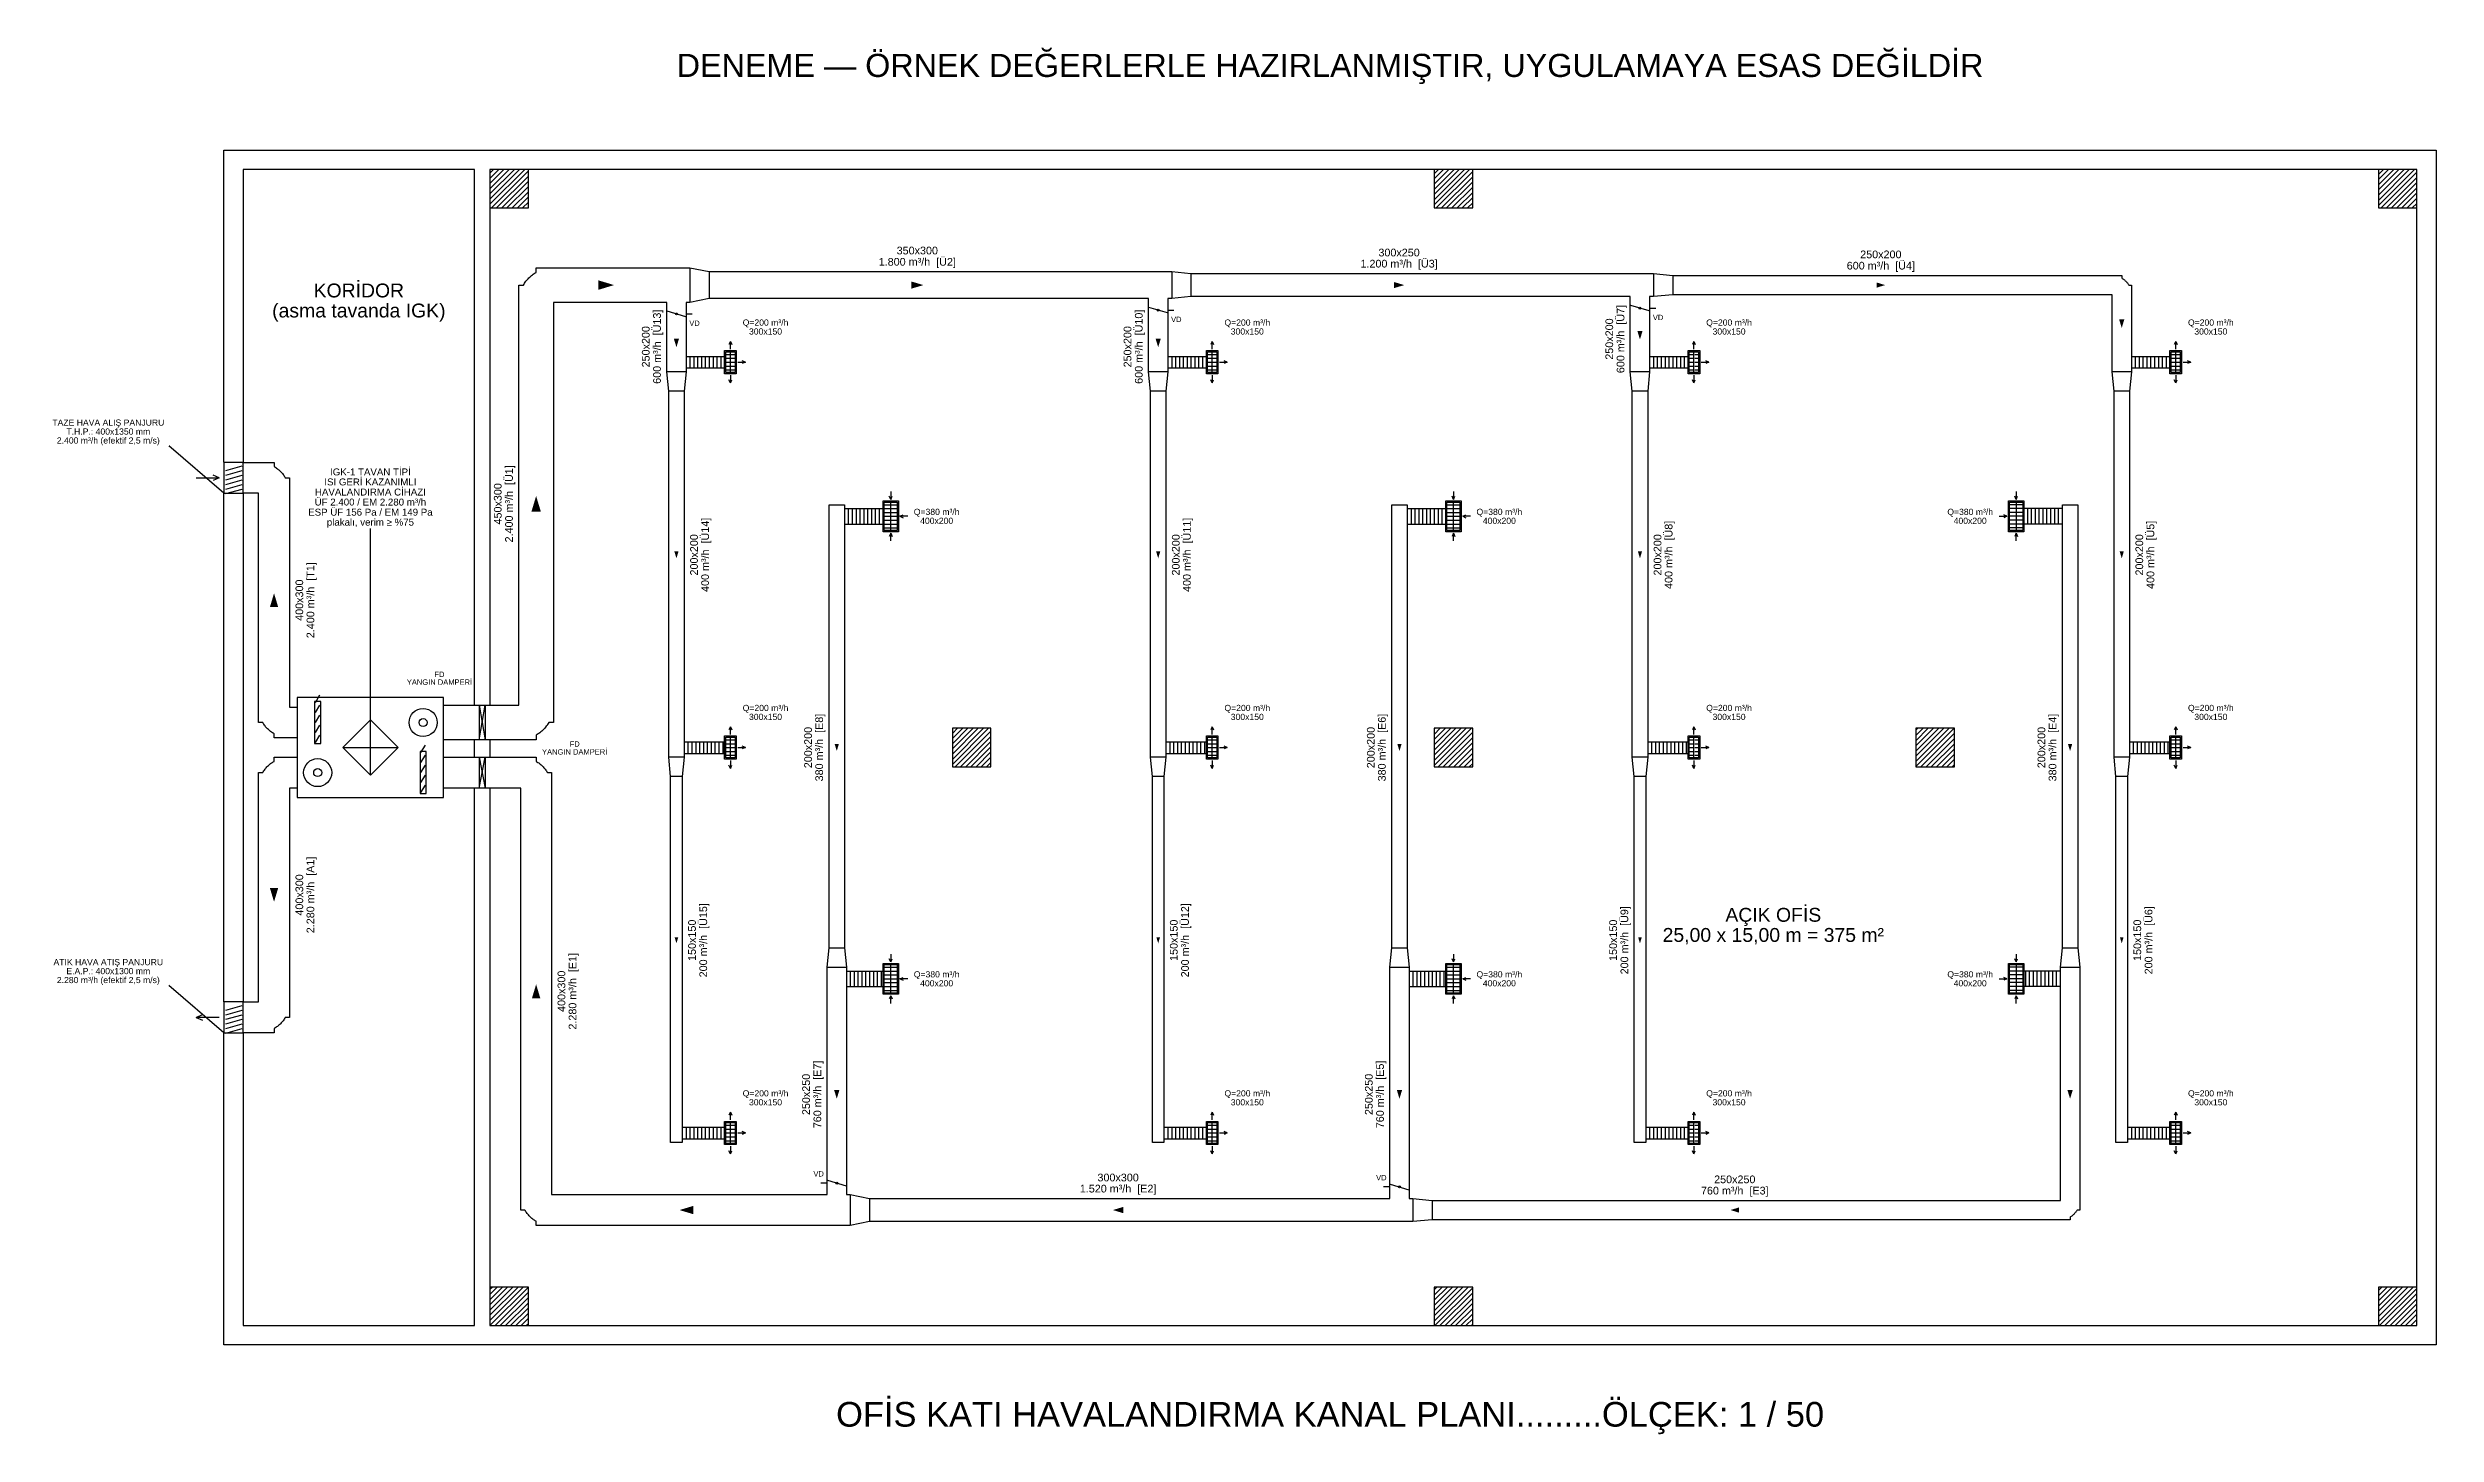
# Model space of a CAD drawing. Header units: centimetres. Extents: x -574 to 4080, y -141 to 1658.
# Drawn here: x -574 to 2525, y -141 to 1658 of the extents above; entities that cross this region are included whole.
import ezdxf
from ezdxf.enums import TextEntityAlignment as Align

# ---------------------------------------------------------------- set-up
doc = ezdxf.new("R2010")
doc.units = ezdxf.units.CM
for name, color, linetype in [('ROTAS-ATIK-HAVA-KANALI', 6, 'Continuous'), ('ROTAS-DAMPER', 7, 'Continuous'), ('ROTAS-EMIS-KANALI', 4, 'Continuous'), ('ROTAS-FLEX', 8, 'Continuous'), ('ROTAS-HAVALANDIRMA-CIHAZ', 135, 'Continuous'), ('ROTAS-KANAL-CAP', 21, 'Continuous'), ('ROTAS-KANAL-OK', 7, 'Continuous'), ('ROTAS-MASKE', 7, 'Continuous'), ('ROTAS-MENFEZ', 7, 'Continuous'), ('ROTAS-MENFEZ-YAZI', 7, 'Continuous'), ('ROTAS-MIMARI-DUVAR', 8, 'Continuous'), ('ROTAS-MIMARI-KOLON', 8, 'Continuous'), ('ROTAS-MIMARI-YAZI', 8, 'Continuous'), ('ROTAS-PAFTA', 7, 'Continuous'), ('ROTAS-TAZE-HAVA-KANALI', 3, 'Continuous'), ('ROTAS-UFLEME-KANALI', 20, 'Continuous')]:
    doc.layers.add(name, color=color, linetype=linetype)
doc.styles.add('ROTAS', font='arial.ttf')

msp = doc.modelspace()

# ---------------------------------------------------------------- texts
at = {"layer": 'ROTAS-PAFTA', "style": 'ROTAS'}
for s, height, p in [('DENEME — ÖRNEK DEĞERLERLE HAZIRLANMIŞTIR, UYGULAMAYA ESAS DEĞİLDİR', 30, (1090, 1635)), ('OFİS KATI HAVALANDIRMA KANAL PLANI.........ÖLÇEK: 1 / 50', 32, (1090, -115))]:
    msp.add_text(s, height=height, dxfattribs=at).set_placement(p, align=Align.MIDDLE_CENTER)

# ---------------------------------------------------------------- hatches: boundary and pattern name
at = {"layer": 'ROTAS-MIMARI-KOLON'}
h = msp.add_hatch(dxfattribs=at)
h.set_pattern_fill('ANSI31', scale=1.5)
h.paths.add_polyline_path([(50, 1450), (50, 1500), (0, 1500), (0, 1450)])
h = msp.add_hatch(dxfattribs=at)
h.set_pattern_fill('ANSI31', scale=1.5)
h.paths.add_polyline_path([(1275, 1450), (1275, 1500), (1225, 1500), (1225, 1450)])
h = msp.add_hatch(dxfattribs=at)
h.set_pattern_fill('ANSI31', scale=1.5)
h.paths.add_polyline_path([(2500, 1450), (2500, 1500), (2450, 1500), (2450, 1450)])
h = msp.add_hatch(dxfattribs=at)
h.set_pattern_fill('ANSI31', scale=1.5)
h.paths.add_polyline_path([(650, 725), (650, 775), (600, 775), (600, 725)])
h = msp.add_hatch(dxfattribs=at)
h.set_pattern_fill('ANSI31', scale=1.5)
h.paths.add_polyline_path([(1275, 725), (1275, 775), (1225, 775), (1225, 725)])
h = msp.add_hatch(dxfattribs=at)
h.set_pattern_fill('ANSI31', scale=1.5)
h.paths.add_polyline_path([(1900, 725), (1900, 775), (1850, 775), (1850, 725)])
h = msp.add_hatch(dxfattribs=at)
h.set_pattern_fill('ANSI31', scale=1.5)
h.paths.add_polyline_path([(50, 0), (50, 50), (0, 50), (0, 0)])
h = msp.add_hatch(dxfattribs=at)
h.set_pattern_fill('ANSI31', scale=1.5)
h.paths.add_polyline_path([(1275, 0), (1275, 50), (1225, 50), (1225, 0)])
h = msp.add_hatch(dxfattribs=at)
h.set_pattern_fill('ANSI31', scale=1.5)
h.paths.add_polyline_path([(2500, 0), (2500, 50), (2450, 50), (2450, 0)])

# ---------------------------------------------------------------- linework, layer by layer
at = {"layer": 'ROTAS-ATIK-HAVA-KANALI'}
for points in [[(-319.7, 420), (-300, 420), (-300, 697.5), (-300, 717.5), (-294.6, 717.5), (-294, 718.6), (-293.3, 719.7), (-292.5, 720.8), (-291.7, 721.9), (-290.9, 722.9), (-290.1, 723.9), (-289.2, 724.8), (-288.3, 725.8), (-287.3, 726.7), (-286.4, 727.6), (-285.4, 728.4), (-284.4, 729.2), (-283.3, 730), (-282.2, 730.8), (-281.1, 731.5), (-280, 732.1), (-280, 737.5), (-260, 737.5), (-250.3, 737.5)], [(-250.3, 697.5), (-260, 697.5), (-260, 420), (-260, 400), (-265.4, 400), (-266, 398.9), (-266.7, 397.8), (-267.5, 396.7), (-268.3, 395.6), (-269.1, 394.6), (-269.9, 393.6), (-270.8, 392.7), (-271.7, 391.7), (-272.7, 390.8), (-273.6, 389.9), (-274.6, 389.1), (-275.6, 388.3), (-276.7, 387.5), (-277.8, 386.7), (-278.9, 386), (-280, 385.4), (-280, 380), (-300, 380)], [(-300, 380), (-319.7, 380)]]:
    msp.add_lwpolyline(points, dxfattribs=at)
at = {"layer": 'ROTAS-DAMPER'}
for p, q in [((254, 1308.9), (230, 1316.1)), ((254.5, 1312.5), (262.5, 1312.5)), ((879, 1313.9), (855, 1321.1)), ((879.5, 1317.5), (887.5, 1317.5)), ((1504, 1316.4), (1480, 1323.6)), ((1504.5, 1320), (1512.5, 1320)), ((-14, 805), (-14, 760)), ((-14, 805), (-6, 760)), ((-14, 760), (-6, 805)), ((-6, 805), (-6, 760)), ((-14, 737.5), (-14, 697.5)), ((-14, 737.5), (-6, 697.5)), ((-14, 697.5), (-6, 737.5)), ((-6, 737.5), (-6, 697.5)), ((438, 188.6), (462, 181.4)), ((437.5, 185), (429.5, 185)), ((1167.5, 180), (1159.5, 180)), ((1168, 183.6), (1192, 176.4))]:
    msp.add_line(p, q, dxfattribs=at)
for centre in [(242, 1312.5), (867, 1317.5), (1492, 1320), (450, 185), (1180, 180)]:
    msp.add_circle(centre, 1.25, dxfattribs=at)
at = {"layer": 'ROTAS-EMIS-KANALI'}
for points in [[(492.5, 165), (1167.5, 165), (1167.5, 450), (1167.5, 465), (1170, 490), (1170, 1065), (1190, 1065), (1190, 490), (1192.5, 465), (1192.5, 450), (1192.5, 165), (1197.5, 165), (1222.5, 162.5), (2037.5, 162.5), (2037.5, 450), (2037.5, 465), (2040, 490), (2040, 1065), (2060, 1065), (2060, 490), (2062.5, 465), (2062.5, 450), (2062.5, 162.5), (2062.5, 150), (2059.2, 150), (2058.7, 149.3), (2058.3, 148.6), (2057.8, 147.9), (2057.3, 147.3), (2056.8, 146.6), (2056.3, 146), (2055.7, 145.4), (2055.2, 144.8), (2054.6, 144.3), (2054, 143.7), (2053.4, 143.2), (2052.7, 142.7), (2052.1, 142.2), (2051.4, 141.7), (2050.7, 141.3), (2050, 140.8), (2050, 137.5), (2037.5, 137.5), (1222.5, 137.5), (1197.5, 135), (1180, 135), (492.5, 135), (467.5, 130), (450, 130), (80, 130), (60, 130), (60, 135.4), (58.9, 136), (57.8, 136.7), (56.7, 137.5), (55.6, 138.3), (54.6, 139.1), (53.6, 139.9), (52.7, 140.8), (51.7, 141.7), (50.8, 142.7), (49.9, 143.6), (49.1, 144.6), (48.3, 145.6), (47.5, 146.7), (46.7, 147.8), (46, 148.9), (45.4, 150), (40, 150), (40, 170), (40, 697.5), (-59.7, 697.5)], [(-59.7, 737.5), (40, 737.5), (60, 737.5), (60, 732.1), (61.1, 731.5), (62.2, 730.8), (63.3, 730), (64.4, 729.2), (65.4, 728.4), (66.4, 727.6), (67.3, 726.7), (68.3, 725.8), (69.2, 724.8), (70.1, 723.9), (70.9, 722.9), (71.7, 721.9), (72.5, 720.8), (73.3, 719.7), (74, 718.6), (74.6, 717.5), (80, 717.5), (80, 697.5), (80, 170), (437.5, 170), (437.5, 450), (437.5, 465), (440, 490), (440, 1065), (460, 1065), (460, 490), (462.5, 465), (462.5, 450), (462.5, 170), (467.5, 170), (492.5, 165)], [(437.5, 465), (462.5, 465)], [(440, 490), (460, 490)], [(1167.5, 465), (1192.5, 465)], [(1170, 490), (1190, 490)], [(2037.5, 465), (2062.5, 465)], [(2040, 490), (2060, 490)], [(467.5, 170), (467.5, 130)], [(492.5, 165), (492.5, 135)], [(1197.5, 165), (1197.5, 135)], [(1222.5, 162.5), (1222.5, 137.5)]]:
    msp.add_lwpolyline(points, dxfattribs=at)
at = {"layer": 'ROTAS-FLEX'}
for p, q in [((254.5, 1257.5), (304.5, 1257.5)), ((254.5, 1242.5), (304.5, 1242.5)), ((259.5, 1257.5), (259.5, 1242.5)), ((264.5, 1257.5), (264.5, 1242.5)), ((269.5, 1257.5), (269.5, 1242.5)), ((274.5, 1257.5), (274.5, 1242.5)), ((279.5, 1257.5), (279.5, 1242.5)), ((284.5, 1257.5), (284.5, 1242.5)), ((289.5, 1257.5), (289.5, 1242.5)), ((294.5, 1257.5), (294.5, 1242.5)), ((299.5, 1257.5), (299.5, 1242.5)), ((879.5, 1257.5), (929.5, 1257.5)), ((879.5, 1242.5), (929.5, 1242.5)), ((884.5, 1257.5), (884.5, 1242.5)), ((889.5, 1257.5), (889.5, 1242.5)), ((894.5, 1257.5), (894.5, 1242.5)), ((899.5, 1257.5), (899.5, 1242.5)), ((904.5, 1257.5), (904.5, 1242.5)), ((909.5, 1257.5), (909.5, 1242.5)), ((914.5, 1257.5), (914.5, 1242.5)), ((919.5, 1257.5), (919.5, 1242.5)), ((924.5, 1257.5), (924.5, 1242.5)), ((1504.5, 1257.5), (1554.5, 1257.5)), ((1504.5, 1242.5), (1554.5, 1242.5)), ((1509.5, 1257.5), (1509.5, 1242.5)), ((1514.5, 1257.5), (1514.5, 1242.5)), ((1519.5, 1257.5), (1519.5, 1242.5)), ((1524.5, 1257.5), (1524.5, 1242.5)), ((1529.5, 1257.5), (1529.5, 1242.5)), ((1534.5, 1257.5), (1534.5, 1242.5)), ((1539.5, 1257.5), (1539.5, 1242.5)), ((1544.5, 1257.5), (1544.5, 1242.5)), ((1549.5, 1257.5), (1549.5, 1242.5)), ((2129.5, 1257.5), (2179.5, 1257.5)), ((2129.5, 1242.5), (2179.5, 1242.5)), ((2134.5, 1257.5), (2134.5, 1242.5)), ((2139.5, 1257.5), (2139.5, 1242.5)), ((2144.5, 1257.5), (2144.5, 1242.5)), ((2149.5, 1257.5), (2149.5, 1242.5)), ((2154.5, 1257.5), (2154.5, 1242.5)), ((2159.5, 1257.5), (2159.5, 1242.5)), ((2164.5, 1257.5), (2164.5, 1242.5)), ((2169.5, 1257.5), (2169.5, 1242.5)), ((2174.5, 1257.5), (2174.5, 1242.5)), ((460, 1060), (510, 1060)), ((465, 1060), (465, 1040)), ((470, 1060), (470, 1040)), ((475, 1060), (475, 1040)), ((480, 1060), (480, 1040)), ((485, 1060), (485, 1040)), ((490, 1060), (490, 1040)), ((495, 1060), (495, 1040)), ((500, 1060), (500, 1040)), ((505, 1060), (505, 1040)), ((1190, 1060), (1240, 1060)), ((1195, 1060), (1195, 1040)), ((1200, 1060), (1200, 1040)), ((1205, 1060), (1205, 1040)), ((1210, 1060), (1210, 1040)), ((1215, 1060), (1215, 1040)), ((1220, 1060), (1220, 1040)), ((1225, 1060), (1225, 1040)), ((1230, 1060), (1230, 1040)), ((1235, 1060), (1235, 1040)), ((2040, 1060), (1990, 1060)), ((1995, 1040), (1995, 1060)), ((2000, 1040), (2000, 1060)), ((2005, 1040), (2005, 1060)), ((2010, 1040), (2010, 1060)), ((2015, 1040), (2015, 1060)), ((2020, 1040), (2020, 1060)), ((2025, 1040), (2025, 1060)), ((2030, 1040), (2030, 1060)), ((2035, 1040), (2035, 1060)), ((460, 1040), (510, 1040)), ((1190, 1040), (1240, 1040)), ((2040, 1040), (1990, 1040)), ((252, 757.5), (304.5, 757.5)), ((257, 757.5), (257, 742.5)), ((262, 757.5), (262, 742.5)), ((267, 757.5), (267, 742.5)), ((272, 757.5), (272, 742.5)), ((277, 757.5), (277, 742.5)), ((282, 757.5), (282, 742.5)), ((287, 757.5), (287, 742.5)), ((292, 757.5), (292, 742.5)), ((297, 757.5), (297, 742.5)), ((302, 757.5), (302, 742.5)), ((877, 757.5), (929.5, 757.5)), ((882, 757.5), (882, 742.5)), ((887, 757.5), (887, 742.5)), ((892, 757.5), (892, 742.5)), ((897, 757.5), (897, 742.5)), ((902, 757.5), (902, 742.5)), ((907, 757.5), (907, 742.5)), ((912, 757.5), (912, 742.5)), ((917, 757.5), (917, 742.5)), ((922, 757.5), (922, 742.5)), ((927, 757.5), (927, 742.5)), ((1502, 757.5), (1554.5, 757.5)), ((1507, 757.5), (1507, 742.5)), ((1512, 757.5), (1512, 742.5)), ((1517, 757.5), (1517, 742.5)), ((1522, 757.5), (1522, 742.5)), ((1527, 757.5), (1527, 742.5)), ((1532, 757.5), (1532, 742.5)), ((1537, 757.5), (1537, 742.5)), ((1542, 757.5), (1542, 742.5)), ((1547, 757.5), (1547, 742.5)), ((1552, 757.5), (1552, 742.5)), ((2127, 757.5), (2179.5, 757.5)), ((2132, 757.5), (2132, 742.5)), ((2137, 757.5), (2137, 742.5)), ((2142, 757.5), (2142, 742.5)), ((2147, 757.5), (2147, 742.5)), ((2152, 757.5), (2152, 742.5)), ((2157, 757.5), (2157, 742.5)), ((2162, 757.5), (2162, 742.5)), ((2167, 757.5), (2167, 742.5)), ((2172, 757.5), (2172, 742.5)), ((2177, 757.5), (2177, 742.5)), ((252, 742.5), (304.5, 742.5)), ((877, 742.5), (929.5, 742.5)), ((1502, 742.5), (1554.5, 742.5)), ((2127, 742.5), (2179.5, 742.5)), ((462.5, 460), (510, 460)), ((462.5, 440), (510, 440)), ((467.5, 460), (467.5, 440)), ((472.5, 460), (472.5, 440)), ((477.5, 460), (477.5, 440)), ((482.5, 460), (482.5, 440)), ((487.5, 460), (487.5, 440)), ((492.5, 460), (492.5, 440)), ((497.5, 460), (497.5, 440)), ((502.5, 460), (502.5, 440)), ((507.5, 460), (507.5, 440)), ((1192.5, 460), (1240, 460)), ((1192.5, 440), (1240, 440)), ((1197.5, 460), (1197.5, 440)), ((1202.5, 460), (1202.5, 440)), ((1207.5, 460), (1207.5, 440)), ((1212.5, 460), (1212.5, 440)), ((1217.5, 460), (1217.5, 440)), ((1222.5, 460), (1222.5, 440)), ((1227.5, 460), (1227.5, 440)), ((1232.5, 460), (1232.5, 440)), ((1237.5, 460), (1237.5, 440)), ((2037.5, 460), (1990, 460)), ((2037.5, 440), (1990, 440)), ((1992.5, 440), (1992.5, 460)), ((1997.5, 440), (1997.5, 460)), ((2002.5, 440), (2002.5, 460)), ((2007.5, 440), (2007.5, 460)), ((2012.5, 440), (2012.5, 460)), ((2017.5, 440), (2017.5, 460)), ((2022.5, 440), (2022.5, 460)), ((2027.5, 440), (2027.5, 460)), ((2032.5, 440), (2032.5, 460)), ((249.5, 257.5), (304.5, 257.5)), ((254.5, 257.5), (254.5, 242.5)), ((259.5, 257.5), (259.5, 242.5)), ((264.5, 257.5), (264.5, 242.5)), ((269.5, 257.5), (269.5, 242.5)), ((274.5, 257.5), (274.5, 242.5)), ((279.5, 257.5), (279.5, 242.5)), ((284.5, 257.5), (284.5, 242.5)), ((289.5, 257.5), (289.5, 242.5)), ((294.5, 257.5), (294.5, 242.5)), ((299.5, 257.5), (299.5, 242.5)), ((874.5, 257.5), (929.5, 257.5)), ((879.5, 257.5), (879.5, 242.5)), ((884.5, 257.5), (884.5, 242.5)), ((889.5, 257.5), (889.5, 242.5)), ((894.5, 257.5), (894.5, 242.5)), ((899.5, 257.5), (899.5, 242.5)), ((904.5, 257.5), (904.5, 242.5)), ((909.5, 257.5), (909.5, 242.5)), ((914.5, 257.5), (914.5, 242.5)), ((919.5, 257.5), (919.5, 242.5)), ((924.5, 257.5), (924.5, 242.5)), ((1499.5, 257.5), (1554.5, 257.5)), ((1504.5, 257.5), (1504.5, 242.5)), ((1509.5, 257.5), (1509.5, 242.5)), ((1514.5, 257.5), (1514.5, 242.5)), ((1519.5, 257.5), (1519.5, 242.5)), ((1524.5, 257.5), (1524.5, 242.5)), ((1529.5, 257.5), (1529.5, 242.5)), ((1534.5, 257.5), (1534.5, 242.5)), ((1539.5, 257.5), (1539.5, 242.5)), ((1544.5, 257.5), (1544.5, 242.5)), ((1549.5, 257.5), (1549.5, 242.5)), ((2124.5, 257.5), (2179.5, 257.5)), ((2129.5, 257.5), (2129.5, 242.5)), ((2134.5, 257.5), (2134.5, 242.5)), ((2139.5, 257.5), (2139.5, 242.5)), ((2144.5, 257.5), (2144.5, 242.5)), ((2149.5, 257.5), (2149.5, 242.5)), ((2154.5, 257.5), (2154.5, 242.5)), ((2159.5, 257.5), (2159.5, 242.5)), ((2164.5, 257.5), (2164.5, 242.5)), ((2169.5, 257.5), (2169.5, 242.5)), ((2174.5, 257.5), (2174.5, 242.5)), ((249.5, 242.5), (304.5, 242.5)), ((874.5, 242.5), (929.5, 242.5)), ((1499.5, 242.5), (1554.5, 242.5)), ((2124.5, 242.5), (2179.5, 242.5))]:
    msp.add_line(p, q, dxfattribs=at)
at = {"layer": 'ROTAS-HAVALANDIRMA-CIHAZ'}
for p, q in [((-155, 750), (-155, 1034.5)), ((-226.4, 808.5), (-220.4, 818.2)), ((-226.4, 795.5), (-220.4, 805.2)), ((-226.4, 782.5), (-220.4, 792.2)), ((-226.4, 769.5), (-220.4, 779.2)), ((-155, 714.2), (-155, 785.8)), ((-226.4, 756.5), (-220.4, 766.2)), ((-190.8, 750), (-119.2, 750)), ((-89.6, 743.5), (-83.6, 753.2)), ((-89.6, 730.5), (-83.6, 740.2)), ((-89.6, 717.5), (-83.6, 727.2)), ((-89.6, 704.5), (-83.6, 714.2)), ((-89.6, 691.5), (-83.6, 701.2))]:
    msp.add_line(p, q, dxfattribs=at)
for points in [[(-250, 685), (-60, 685), (-60, 815), (-250, 815)], [(-227.4, 755.2), (-219.4, 755.2), (-219.4, 809.8), (-227.4, 809.8)], [(-190.8, 750), (-155, 785.8), (-119.2, 750), (-155, 714.2)], [(-90.6, 690.2), (-82.6, 690.2), (-82.6, 744.8), (-90.6, 744.8)]]:
    msp.add_lwpolyline(points, close=True, dxfattribs=at)
for centre, radius in [((-86.6, 782.5), 18.2), ((-86.6, 782.5), 5.2), ((-223.4, 717.5), 18.2), ((-223.4, 717.5), 5.2)]:
    msp.add_circle(centre, radius, dxfattribs=at)
at = {"layer": 'ROTAS-KANAL-OK'}
for points in [[(161.1, 1350), (140.9, 1356.1), (140.9, 1343.9)], [(562.4, 1350), (546.6, 1354.7), (546.6, 1345.3)], [(1186.2, 1350), (1172.8, 1354), (1172.8, 1346)], [(1810.1, 1350), (1798.9, 1353.4), (1798.9, 1346.6)], [(2117, 1294.4), (2120.4, 1305.6), (2113.6, 1305.6)], [(242, 1269.4), (245.4, 1280.6), (238.6, 1280.6)], [(867, 1269.4), (870.4, 1280.6), (863.6, 1280.6)], [(1492, 1279.4), (1495.4, 1290.6), (1488.6, 1290.6)], [(60, 1076.4), (53.9, 1056.1), (66.1, 1056.1)], [(242, 995.5), (244.7, 1004.5), (239.3, 1004.5)], [(867, 995.5), (869.7, 1004.5), (864.3, 1004.5)], [(1492, 995.5), (1494.7, 1004.5), (1489.3, 1004.5)], [(2117, 995.5), (2119.7, 1004.5), (2114.3, 1004.5)], [(-280, 950.2), (-285.4, 932.2), (-274.6, 932.2)], [(450, 745.5), (452.7, 754.5), (447.3, 754.5)], [(1180, 745.5), (1182.7, 754.5), (1177.3, 754.5)], [(2050, 745.5), (2052.7, 754.5), (2047.3, 754.5)], [(-280, 549.8), (-274.6, 567.8), (-285.4, 567.8)], [(242, 496), (244.4, 504), (239.6, 504)], [(867, 496), (869.4, 504), (864.6, 504)], [(1492, 496), (1494.4, 504), (1489.6, 504)], [(2117, 496), (2119.4, 504), (2114.6, 504)], [(60, 442.8), (54.6, 424.8), (65.4, 424.8)], [(450, 294.4), (453.4, 305.6), (446.6, 305.6)], [(1180, 294.4), (1183.4, 305.6), (1176.6, 305.6)], [(2050, 294.4), (2053.4, 305.6), (2046.6, 305.6)], [(246, 150), (264, 144.6), (264, 155.4)], [(808.2, 150), (821.8, 145.9), (821.8, 154.1)], [(1609.4, 150), (1620.6, 146.6), (1620.6, 153.4)]]:
    msp.add_solid(points, dxfattribs=at)
at = {"layer": 'ROTAS-MENFEZ'}
for p, q in [((312, 1277), (310.2, 1273)), ((312, 1267), (312, 1277)), ((312, 1277), (313.8, 1273)), ((937, 1277), (935.2, 1273)), ((937, 1267), (937, 1277)), ((937, 1277), (938.8, 1273)), ((1562, 1277), (1560.2, 1273)), ((1562, 1267), (1562, 1277)), ((1562, 1277), (1563.8, 1273)), ((2187, 1277), (2185.2, 1273)), ((2187, 1267), (2187, 1277)), ((2187, 1277), (2188.8, 1273)), ((306, 1260), (311, 1260)), ((306, 1255), (311, 1255)), ((306, 1250), (311, 1250)), ((306, 1245), (311, 1245)), ((306, 1240), (311, 1240)), ((312, 1236.5), (312, 1263.5)), ((313, 1260), (318, 1260)), ((313, 1255), (318, 1255)), ((313, 1250), (318, 1250)), ((313, 1245), (318, 1245)), ((313, 1240), (318, 1240)), ((321.5, 1250), (331.5, 1250)), ((331.5, 1250), (327.5, 1251.8)), ((331.5, 1250), (327.5, 1248.2)), ((931, 1260), (936, 1260)), ((931, 1255), (936, 1255)), ((931, 1250), (936, 1250)), ((931, 1245), (936, 1245)), ((931, 1240), (936, 1240)), ((937, 1236.5), (937, 1263.5)), ((938, 1260), (943, 1260)), ((938, 1255), (943, 1255)), ((938, 1250), (943, 1250)), ((938, 1245), (943, 1245)), ((938, 1240), (943, 1240)), ((946.5, 1250), (956.5, 1250)), ((956.5, 1250), (952.5, 1251.8)), ((956.5, 1250), (952.5, 1248.2)), ((1556, 1260), (1561, 1260)), ((1556, 1255), (1561, 1255)), ((1556, 1250), (1561, 1250)), ((1556, 1245), (1561, 1245)), ((1556, 1240), (1561, 1240)), ((1562, 1236.5), (1562, 1263.5)), ((1563, 1260), (1568, 1260)), ((1563, 1255), (1568, 1255)), ((1563, 1250), (1568, 1250)), ((1563, 1245), (1568, 1245)), ((1563, 1240), (1568, 1240)), ((1571.5, 1250), (1581.5, 1250)), ((1581.5, 1250), (1577.5, 1251.8)), ((1581.5, 1250), (1577.5, 1248.2)), ((2181, 1260), (2186, 1260)), ((2181, 1255), (2186, 1255)), ((2181, 1250), (2186, 1250)), ((2181, 1245), (2186, 1245)), ((2181, 1240), (2186, 1240)), ((2187, 1236.5), (2187, 1263.5)), ((2188, 1260), (2193, 1260)), ((2188, 1255), (2193, 1255)), ((2188, 1250), (2193, 1250)), ((2188, 1245), (2193, 1245)), ((2188, 1240), (2193, 1240)), ((2196.5, 1250), (2206.5, 1250)), ((2206.5, 1250), (2202.5, 1251.8)), ((2206.5, 1250), (2202.5, 1248.2)), ((312, 1223), (310.2, 1227)), ((312, 1233), (312, 1223)), ((312, 1223), (313.8, 1227)), ((937, 1223), (935.2, 1227)), ((937, 1233), (937, 1223)), ((937, 1223), (938.8, 1227)), ((1562, 1223), (1560.2, 1227)), ((1562, 1233), (1562, 1223)), ((1562, 1223), (1563.8, 1227)), ((2187, 1223), (2185.2, 1227)), ((2187, 1233), (2187, 1223)), ((2187, 1223), (2188.8, 1227)), ((-381, 1100), (-351, 1100)), ((-351, 1100), (-359, 1103.6)), ((-351, 1100), (-359, 1096.4)), ((-322, 1115), (-343, 1109)), ((-322, 1109), (-343, 1103)), ((-322, 1103), (-343, 1097)), ((-322, 1097), (-343, 1091)), ((-322, 1091), (-343, 1085)), ((-322, 1085), (-343, 1079)), ((511.5, 1065), (519, 1065)), ((511.5, 1060), (519, 1060)), ((511.5, 1055), (519, 1055)), ((520, 1072), (518.2, 1076)), ((520, 1082), (520, 1072)), ((520, 1072), (521.8, 1076)), ((520, 1031.5), (520, 1068.5)), ((521, 1065), (528.5, 1065)), ((521, 1060), (528.5, 1060)), ((521, 1055), (528.5, 1055)), ((1241.5, 1065), (1249, 1065)), ((1241.5, 1060), (1249, 1060)), ((1241.5, 1055), (1249, 1055)), ((1250, 1072), (1248.2, 1076)), ((1250, 1082), (1250, 1072)), ((1250, 1072), (1251.8, 1076)), ((1250, 1031.5), (1250, 1068.5)), ((1251, 1065), (1258.5, 1065)), ((1251, 1060), (1258.5, 1060)), ((1251, 1055), (1258.5, 1055)), ((1979, 1065), (1971.5, 1065)), ((1979, 1060), (1971.5, 1060)), ((1979, 1055), (1971.5, 1055)), ((1980, 1072), (1978.2, 1076)), ((1980, 1082), (1980, 1072)), ((1980, 1072), (1981.8, 1076)), ((1980, 1068.5), (1980, 1031.5)), ((1988.5, 1065), (1981, 1065)), ((1988.5, 1060), (1981, 1060)), ((1988.5, 1055), (1981, 1055)), ((511.5, 1050), (519, 1050)), ((511.5, 1045), (519, 1045)), ((511.5, 1040), (519, 1040)), ((511.5, 1035), (519, 1035)), ((520, 1028), (518.2, 1024)), ((520, 1018), (520, 1028)), ((520, 1028), (521.8, 1024)), ((521, 1050), (528.5, 1050)), ((521, 1045), (528.5, 1045)), ((521, 1040), (528.5, 1040)), ((521, 1035), (528.5, 1035)), ((532, 1050), (536, 1051.8)), ((542, 1050), (532, 1050)), ((532, 1050), (536, 1048.2)), ((1241.5, 1050), (1249, 1050)), ((1241.5, 1045), (1249, 1045)), ((1241.5, 1040), (1249, 1040)), ((1241.5, 1035), (1249, 1035)), ((1250, 1028), (1248.2, 1024)), ((1250, 1018), (1250, 1028)), ((1250, 1028), (1251.8, 1024)), ((1251, 1050), (1258.5, 1050)), ((1251, 1045), (1258.5, 1045)), ((1251, 1040), (1258.5, 1040)), ((1251, 1035), (1258.5, 1035)), ((1262, 1050), (1266, 1051.8)), ((1272, 1050), (1262, 1050)), ((1262, 1050), (1266, 1048.2)), ((1958, 1050), (1968, 1050)), ((1968, 1050), (1964, 1051.8)), ((1968, 1050), (1964, 1048.2)), ((1979, 1050), (1971.5, 1050)), ((1979, 1045), (1971.5, 1045)), ((1979, 1040), (1971.5, 1040)), ((1979, 1035), (1971.5, 1035)), ((1980, 1028), (1978.2, 1024)), ((1980, 1018), (1980, 1028)), ((1980, 1028), (1981.8, 1024)), ((1988.5, 1050), (1981, 1050)), ((1988.5, 1045), (1981, 1045)), ((1988.5, 1040), (1981, 1040)), ((1988.5, 1035), (1981, 1035)), ((312, 777), (310.2, 773)), ((312, 767), (312, 777)), ((312, 777), (313.8, 773)), ((937, 777), (935.2, 773)), ((937, 767), (937, 777)), ((937, 777), (938.8, 773)), ((1562, 777), (1560.2, 773)), ((1562, 767), (1562, 777)), ((1562, 777), (1563.8, 773)), ((2187, 777), (2185.2, 773)), ((2187, 767), (2187, 777)), ((2187, 777), (2188.8, 773)), ((306, 760), (311, 760)), ((306, 755), (311, 755)), ((306, 750), (311, 750)), ((306, 745), (311, 745)), ((312, 736.5), (312, 763.5)), ((313, 760), (318, 760)), ((313, 755), (318, 755)), ((313, 750), (318, 750)), ((313, 745), (318, 745)), ((321.5, 750), (331.5, 750)), ((331.5, 750), (327.5, 751.8)), ((331.5, 750), (327.5, 748.2)), ((931, 760), (936, 760)), ((931, 755), (936, 755)), ((931, 750), (936, 750)), ((931, 745), (936, 745)), ((937, 736.5), (937, 763.5)), ((938, 760), (943, 760)), ((938, 755), (943, 755)), ((938, 750), (943, 750)), ((938, 745), (943, 745)), ((946.5, 750), (956.5, 750)), ((956.5, 750), (952.5, 751.8)), ((956.5, 750), (952.5, 748.2)), ((1556, 760), (1561, 760)), ((1556, 755), (1561, 755)), ((1556, 750), (1561, 750)), ((1556, 745), (1561, 745)), ((1562, 736.5), (1562, 763.5)), ((1563, 760), (1568, 760)), ((1563, 755), (1568, 755)), ((1563, 750), (1568, 750)), ((1563, 745), (1568, 745)), ((1571.5, 750), (1581.5, 750)), ((1581.5, 750), (1577.5, 751.8)), ((1581.5, 750), (1577.5, 748.2)), ((2181, 760), (2186, 760)), ((2181, 755), (2186, 755)), ((2181, 750), (2186, 750)), ((2181, 745), (2186, 745)), ((2187, 736.5), (2187, 763.5)), ((2188, 760), (2193, 760)), ((2188, 755), (2193, 755)), ((2188, 750), (2193, 750)), ((2188, 745), (2193, 745)), ((2196.5, 750), (2206.5, 750)), ((2206.5, 750), (2202.5, 751.8)), ((2206.5, 750), (2202.5, 748.2)), ((306, 740), (311, 740)), ((312, 723), (310.2, 727)), ((312, 733), (312, 723)), ((312, 723), (313.8, 727)), ((313, 740), (318, 740)), ((931, 740), (936, 740)), ((937, 723), (935.2, 727)), ((937, 733), (937, 723)), ((937, 723), (938.8, 727)), ((938, 740), (943, 740)), ((1556, 740), (1561, 740)), ((1562, 723), (1560.2, 727)), ((1562, 733), (1562, 723)), ((1562, 723), (1563.8, 727)), ((1563, 740), (1568, 740)), ((2181, 740), (2186, 740)), ((2187, 723), (2185.2, 727)), ((2187, 733), (2187, 723)), ((2187, 723), (2188.8, 727)), ((2188, 740), (2193, 740)), ((511.5, 465), (519, 465)), ((520, 472), (518.2, 476)), ((520, 482), (520, 472)), ((520, 472), (521.8, 476)), ((520, 431.5), (520, 468.5)), ((521, 465), (528.5, 465)), ((1241.5, 465), (1249, 465)), ((1250, 472), (1248.2, 476)), ((1250, 482), (1250, 472)), ((1250, 472), (1251.8, 476)), ((1250, 431.5), (1250, 468.5)), ((1251, 465), (1258.5, 465)), ((1979, 465), (1971.5, 465)), ((1980, 472), (1978.2, 476)), ((1980, 482), (1980, 472)), ((1980, 472), (1981.8, 476)), ((1980, 468.5), (1980, 431.5)), ((1988.5, 465), (1981, 465)), ((511.5, 460), (519, 460)), ((511.5, 455), (519, 455)), ((511.5, 450), (519, 450)), ((511.5, 445), (519, 445)), ((511.5, 440), (519, 440)), ((511.5, 435), (519, 435)), ((521, 460), (528.5, 460)), ((521, 455), (528.5, 455)), ((521, 450), (528.5, 450)), ((521, 445), (528.5, 445)), ((521, 440), (528.5, 440)), ((521, 435), (528.5, 435)), ((532, 450), (536, 451.8)), ((542, 450), (532, 450)), ((532, 450), (536, 448.2)), ((1241.5, 460), (1249, 460)), ((1241.5, 455), (1249, 455)), ((1241.5, 450), (1249, 450)), ((1241.5, 445), (1249, 445)), ((1241.5, 440), (1249, 440)), ((1241.5, 435), (1249, 435)), ((1251, 460), (1258.5, 460)), ((1251, 455), (1258.5, 455)), ((1251, 450), (1258.5, 450)), ((1251, 445), (1258.5, 445)), ((1251, 440), (1258.5, 440)), ((1251, 435), (1258.5, 435)), ((1262, 450), (1266, 451.8)), ((1272, 450), (1262, 450)), ((1262, 450), (1266, 448.2)), ((1958, 450), (1968, 450)), ((1968, 450), (1964, 451.8)), ((1968, 450), (1964, 448.2)), ((1979, 460), (1971.5, 460)), ((1979, 455), (1971.5, 455)), ((1979, 450), (1971.5, 450)), ((1979, 445), (1971.5, 445)), ((1979, 440), (1971.5, 440)), ((1979, 435), (1971.5, 435)), ((1988.5, 460), (1981, 460)), ((1988.5, 455), (1981, 455)), ((1988.5, 450), (1981, 450)), ((1988.5, 445), (1981, 445)), ((1988.5, 440), (1981, 440)), ((1988.5, 435), (1981, 435)), ((-381, 400), (-373, 403.6)), ((-322, 415), (-343, 409)), ((-322, 409), (-343, 403)), ((-322, 403), (-343, 397)), ((520, 428), (518.2, 424)), ((520, 418), (520, 428)), ((520, 428), (521.8, 424)), ((1250, 428), (1248.2, 424)), ((1250, 418), (1250, 428)), ((1250, 428), (1251.8, 424)), ((1980, 428), (1978.2, 424)), ((1980, 418), (1980, 428)), ((1980, 428), (1981.8, 424)), ((-351, 400), (-381, 400)), ((-381, 400), (-373, 396.4)), ((-322, 397), (-343, 391)), ((-322, 391), (-343, 385)), ((-322, 385), (-343, 379)), ((306, 260), (311, 260)), ((306, 255), (311, 255)), ((306, 250), (311, 250)), ((312, 277), (310.2, 273)), ((312, 267), (312, 277)), ((312, 277), (313.8, 273)), ((312, 236.5), (312, 263.5)), ((313, 260), (318, 260)), ((313, 255), (318, 255)), ((313, 250), (318, 250)), ((321.5, 250), (331.5, 250)), ((331.5, 250), (327.5, 251.8)), ((331.5, 250), (327.5, 248.2)), ((931, 260), (936, 260)), ((931, 255), (936, 255)), ((931, 250), (936, 250)), ((937, 277), (935.2, 273)), ((937, 267), (937, 277)), ((937, 277), (938.8, 273)), ((937, 236.5), (937, 263.5)), ((938, 260), (943, 260)), ((938, 255), (943, 255)), ((938, 250), (943, 250)), ((946.5, 250), (956.5, 250)), ((956.5, 250), (952.5, 251.8)), ((956.5, 250), (952.5, 248.2)), ((1556, 260), (1561, 260)), ((1556, 255), (1561, 255)), ((1556, 250), (1561, 250)), ((1562, 277), (1560.2, 273)), ((1562, 267), (1562, 277)), ((1562, 277), (1563.8, 273)), ((1562, 236.5), (1562, 263.5)), ((1563, 260), (1568, 260)), ((1563, 255), (1568, 255)), ((1563, 250), (1568, 250)), ((1571.5, 250), (1581.5, 250)), ((1581.5, 250), (1577.5, 251.8)), ((1581.5, 250), (1577.5, 248.2)), ((2181, 260), (2186, 260)), ((2181, 255), (2186, 255)), ((2181, 250), (2186, 250)), ((2187, 277), (2185.2, 273)), ((2187, 267), (2187, 277)), ((2187, 277), (2188.8, 273)), ((2187, 236.5), (2187, 263.5)), ((2188, 260), (2193, 260)), ((2188, 255), (2193, 255)), ((2188, 250), (2193, 250)), ((2196.5, 250), (2206.5, 250)), ((2206.5, 250), (2202.5, 251.8)), ((2206.5, 250), (2202.5, 248.2)), ((306, 245), (311, 245)), ((306, 240), (311, 240)), ((312, 223), (310.2, 227)), ((312, 233), (312, 223)), ((312, 223), (313.8, 227)), ((313, 245), (318, 245)), ((313, 240), (318, 240)), ((931, 245), (936, 245)), ((931, 240), (936, 240)), ((937, 223), (935.2, 227)), ((937, 233), (937, 223)), ((937, 223), (938.8, 227)), ((938, 245), (943, 245)), ((938, 240), (943, 240)), ((1556, 245), (1561, 245)), ((1556, 240), (1561, 240)), ((1562, 223), (1560.2, 227)), ((1562, 233), (1562, 223)), ((1562, 223), (1563.8, 227)), ((1563, 245), (1568, 245)), ((1563, 240), (1568, 240)), ((2181, 245), (2186, 245)), ((2181, 240), (2186, 240)), ((2187, 223), (2185.2, 227)), ((2187, 233), (2187, 223)), ((2187, 223), (2188.8, 227)), ((2188, 245), (2193, 245)), ((2188, 240), (2193, 240))]:
    msp.add_line(p, q, dxfattribs=at)
for points in [[(304.5, 1235), (304.5, 1265), (319.5, 1265), (319.5, 1235)], [(306, 1236.5), (306, 1263.5), (318, 1263.5), (318, 1236.5)], [(929.5, 1235), (929.5, 1265), (944.5, 1265), (944.5, 1235)], [(931, 1236.5), (931, 1263.5), (943, 1263.5), (943, 1236.5)], [(1554.5, 1235), (1554.5, 1265), (1569.5, 1265), (1569.5, 1235)], [(1556, 1236.5), (1556, 1263.5), (1568, 1263.5), (1568, 1236.5)], [(2179.5, 1235), (2179.5, 1265), (2194.5, 1265), (2194.5, 1235)], [(2181, 1236.5), (2181, 1263.5), (2193, 1263.5), (2193, 1236.5)], [(-320, 1080), (-320, 1120), (-345, 1120), (-345, 1080)], [(510, 1030), (510, 1070), (530, 1070), (530, 1030)], [(511.5, 1031.5), (511.5, 1068.5), (528.5, 1068.5), (528.5, 1031.5)], [(1240, 1030), (1240, 1070), (1260, 1070), (1260, 1030)], [(1241.5, 1031.5), (1241.5, 1068.5), (1258.5, 1068.5), (1258.5, 1031.5)], [(1990, 1070), (1990, 1030), (1970, 1030), (1970, 1070)], [(1988.5, 1068.5), (1988.5, 1031.5), (1971.5, 1031.5), (1971.5, 1068.5)], [(304.5, 735), (304.5, 765), (319.5, 765), (319.5, 735)], [(306, 736.5), (306, 763.5), (318, 763.5), (318, 736.5)], [(929.5, 735), (929.5, 765), (944.5, 765), (944.5, 735)], [(931, 736.5), (931, 763.5), (943, 763.5), (943, 736.5)], [(1554.5, 735), (1554.5, 765), (1569.5, 765), (1569.5, 735)], [(1556, 736.5), (1556, 763.5), (1568, 763.5), (1568, 736.5)], [(2179.5, 735), (2179.5, 765), (2194.5, 765), (2194.5, 735)], [(2181, 736.5), (2181, 763.5), (2193, 763.5), (2193, 736.5)], [(510, 430), (510, 470), (530, 470), (530, 430)], [(511.5, 431.5), (511.5, 468.5), (528.5, 468.5), (528.5, 431.5)], [(1240, 430), (1240, 470), (1260, 470), (1260, 430)], [(1241.5, 431.5), (1241.5, 468.5), (1258.5, 468.5), (1258.5, 431.5)], [(1990, 470), (1990, 430), (1970, 430), (1970, 470)], [(1988.5, 468.5), (1988.5, 431.5), (1971.5, 431.5), (1971.5, 468.5)], [(-320, 380), (-320, 420), (-345, 420), (-345, 380)], [(304.5, 235), (304.5, 265), (319.5, 265), (319.5, 235)], [(306, 236.5), (306, 263.5), (318, 263.5), (318, 236.5)], [(929.5, 235), (929.5, 265), (944.5, 265), (944.5, 235)], [(931, 236.5), (931, 263.5), (943, 263.5), (943, 236.5)], [(1554.5, 235), (1554.5, 265), (1569.5, 265), (1569.5, 235)], [(1556, 236.5), (1556, 263.5), (1568, 263.5), (1568, 236.5)], [(2179.5, 235), (2179.5, 265), (2194.5, 265), (2194.5, 235)], [(2181, 236.5), (2181, 263.5), (2193, 263.5), (2193, 236.5)]]:
    msp.add_lwpolyline(points, close=True, dxfattribs=at)
at = {"layer": 'ROTAS-MENFEZ-YAZI'}
for p, q in [((-345, 1080), (-416.4, 1141.4)), ((-345, 380), (-416.4, 441.4))]:
    msp.add_line(p, q, dxfattribs=at)
at = {"layer": 'ROTAS-MIMARI-DUVAR'}
for points in [[(2525, 1525), (2525, -25), (-345, -25), (-345, 379.7)], [(-345, 1120.3), (-345, 1525), (2525, 1525)], [(-20, 805.3), (-20, 1500), (-320, 1500), (-320, 1120.3)], [(0, 697.2), (0, 0), (2500, 0), (2500, 1500), (0, 1500), (0, 805.3)], [(-345, 420.3), (-345, 1079.7)], [(-320, 1079.7), (-320, 420.3)], [(-20, 737.8), (-20, 759.7)], [(0, 759.7), (0, 737.8)], [(-320, 379.7), (-320, 0), (-20, 0), (-20, 697.2)]]:
    msp.add_lwpolyline(points, dxfattribs=at)
at = {"layer": 'ROTAS-MIMARI-KOLON'}
for points in [[(50, 1450), (50, 1500), (0, 1500), (0, 1450)], [(1275, 1450), (1275, 1500), (1225, 1500), (1225, 1450)], [(2500, 1450), (2500, 1500), (2450, 1500), (2450, 1450)], [(650, 725), (650, 775), (600, 775), (600, 725)], [(1275, 725), (1275, 775), (1225, 775), (1225, 725)], [(1900, 725), (1900, 775), (1850, 775), (1850, 725)], [(50, 0), (50, 50), (0, 50), (0, 0)], [(1275, 0), (1275, 50), (1225, 50), (1225, 0)], [(2500, 0), (2500, 50), (2450, 50), (2450, 0)]]:
    msp.add_lwpolyline(points, close=True, dxfattribs=at)
at = {"layer": 'ROTAS-TAZE-HAVA-KANALI'}
for points in [[(-319.7, 1120), (-300, 1120), (-280, 1120), (-280, 1114.6), (-278.9, 1114), (-277.8, 1113.3), (-276.7, 1112.5), (-275.6, 1111.7), (-274.6, 1110.9), (-273.6, 1110.1), (-272.7, 1109.2), (-271.7, 1108.3), (-270.8, 1107.3), (-269.9, 1106.4), (-269.1, 1105.4), (-268.3, 1104.4), (-267.5, 1103.3), (-266.7, 1102.2), (-266, 1101.1), (-265.4, 1100), (-260, 1100), (-260, 1080), (-260, 802.5), (-250.3, 802.5)], [(-282.2, 769.2), (-283.3, 770), (-284.4, 770.8), (-285.4, 771.6), (-286.4, 772.4), (-287.3, 773.3), (-288.3, 774.2), (-289.2, 775.2), (-290.1, 776.1), (-290.9, 777.1), (-291.7, 778.1), (-292.5, 779.2), (-293.3, 780.3), (-294, 781.4), (-294.6, 782.5), (-300, 782.5), (-300, 802.5), (-300, 1080), (-319.7, 1080)], [(-250.3, 762.5), (-260, 762.5), (-280, 762.5), (-280, 767.9), (-281.1, 768.5), (-282.2, 769.2)]]:
    msp.add_lwpolyline(points, dxfattribs=at)
at = {"layer": 'ROTAS-UFLEME-KANALI'}
for points in [[(-59.7, 805), (37.5, 805), (37.5, 1327.5), (37.5, 1350), (43.5, 1350), (44.3, 1351.3), (45.1, 1352.5), (45.9, 1353.7), (46.8, 1354.9), (47.7, 1356), (48.7, 1357.2), (49.7, 1358.3), (50.7, 1359.3), (51.7, 1360.3), (52.8, 1361.3), (54, 1362.3), (55.1, 1363.2), (56.3, 1364.1), (57.5, 1364.9), (58.7, 1365.7), (60, 1366.5), (60, 1366.5), (60, 1372.5), (82.5, 1372.5), (242, 1372.5), (259.5, 1372.5), (284.5, 1367.5), (867, 1367.5), (884.5, 1367.5), (909.5, 1365), (1492, 1365), (1509.5, 1365), (1534.5, 1362.5), (2104.5, 1362.5), (2117, 1362.5), (2117, 1359.2), (2117.7, 1358.7), (2118.4, 1358.3), (2119.1, 1357.8), (2119.7, 1357.3), (2120.4, 1356.8), (2121, 1356.3), (2121.6, 1355.7), (2122.2, 1355.2), (2122.7, 1354.6), (2123.3, 1354), (2123.8, 1353.4), (2124.3, 1352.7), (2124.8, 1352.1), (2125.3, 1351.4), (2125.7, 1350.7), (2126.2, 1350), (2129.5, 1350), (2129.5, 1337.5), (2129.5, 1250), (2129.5, 1237.5), (2127, 1212.5), (2127, 750), (2127, 737.5), (2124.5, 712.5), (2124.5, 237.5), (2109.5, 237.5), (2109.5, 712.5), (2107, 737.5), (2107, 750), (2107, 1212.5), (2104.5, 1237.5), (2104.5, 1250), (2104.5, 1337.5), (1534.5, 1337.5), (1509.5, 1335), (1504.5, 1335), (1504.5, 1250), (1504.5, 1237.5), (1502, 1212.5), (1502, 750), (1502, 737.5), (1499.5, 712.5), (1499.5, 237.5), (1484.5, 237.5), (1484.5, 712.5), (1482, 737.5), (1482, 750), (1482, 1212.5), (1479.5, 1237.5), (1479.5, 1250), (1479.5, 1335), (909.5, 1335), (884.5, 1332.5), (879.5, 1332.5), (879.5, 1250), (879.5, 1237.5), (877, 1212.5), (877, 750), (877, 737.5), (874.5, 712.5), (874.5, 237.5), (859.5, 237.5), (859.5, 712.5), (857, 737.5), (857, 750), (857, 1212.5), (854.5, 1237.5), (854.5, 1250), (854.5, 1332.5), (284.5, 1332.5), (259.5, 1327.5), (254.5, 1327.5), (254.5, 1250), (254.5, 1237.5), (252, 1212.5), (252, 750), (252, 737.5), (249.5, 712.5), (249.5, 237.5), (234.5, 237.5), (234.5, 712.5), (232, 737.5), (232, 750)], [(259.5, 1372.5), (259.5, 1327.5)], [(284.5, 1367.5), (284.5, 1332.5)], [(884.5, 1367.5), (884.5, 1332.5)], [(909.5, 1365), (909.5, 1335)], [(1509.5, 1365), (1509.5, 1335)], [(1534.5, 1362.5), (1534.5, 1337.5)], [(232, 750), (232, 1212.5), (229.5, 1237.5), (229.5, 1250), (229.5, 1327.5), (82.5, 1327.5), (82.5, 805), (82.5, 782.5), (76.5, 782.5), (75.7, 781.2), (74.9, 780), (74.1, 778.8), (73.2, 777.6), (72.3, 776.5), (71.3, 775.3), (70.3, 774.2), (69.3, 773.2), (68.3, 772.2), (67.2, 771.2), (66, 770.2), (64.9, 769.3), (63.7, 768.4), (62.5, 767.6), (61.3, 766.8), (60, 766), (60, 760), (37.5, 760), (-59.7, 760)], [(254.5, 1237.5), (229.5, 1237.5)], [(252, 1212.5), (232, 1212.5)], [(879.5, 1237.5), (854.5, 1237.5)], [(877, 1212.5), (857, 1212.5)], [(1504.5, 1237.5), (1479.5, 1237.5)], [(1502, 1212.5), (1482, 1212.5)], [(2129.5, 1237.5), (2104.5, 1237.5)], [(2127, 1212.5), (2107, 1212.5)], [(252, 737.5), (232, 737.5)], [(877, 737.5), (857, 737.5)], [(1502, 737.5), (1482, 737.5)], [(2127, 737.5), (2107, 737.5)], [(249.5, 712.5), (234.5, 712.5)], [(874.5, 712.5), (859.5, 712.5)], [(1499.5, 712.5), (1484.5, 712.5)], [(2124.5, 712.5), (2109.5, 712.5)]]:
    msp.add_lwpolyline(points, dxfattribs=at)

msp.set_redraw_order([(e.dxf.handle, doc.entitydb.next_handle()) for e in msp.query("TEXT MTEXT ATTDEF DIMENSION ARC_DIMENSION")])  # texts and dimensions are drawn at this point

# ---------------------------------------------------------------- next in the draw order: wipeouts: each hides what was drawn before it
for points in [[(611.9, 1371.5), (611.9, 1403.5), (497.1, 1403.5), (497.1, 1371.5)], [(1236.9, 1369), (1236.9, 1401), (1122.1, 1401), (1122.1, 1369)], [(1855.1, 1366.5), (1855.1, 1398.5), (1753.9, 1398.5), (1753.9, 1366.5)], [(-54.4, 1301.2), (-54.4, 1358.8), (-285.6, 1358.8), (-285.6, 1301.2)], [(225.5, 1324), (193.5, 1324), (193.5, 1216), (225.5, 1216)], [(272.4, 1294.4), (272.4, 1306.6), (258.6, 1306.6), (258.6, 1294.4)], [(387.2, 1282.8), (387.2, 1308.4), (328, 1308.4), (328, 1282.8)], [(850.5, 1324), (818.5, 1324), (818.5, 1216), (850.5, 1216)], [(897.4, 1299.4), (897.4, 1311.6), (883.6, 1311.6), (883.6, 1299.4)], [(1012.2, 1282.8), (1012.2, 1308.4), (953, 1308.4), (953, 1282.8)], [(1475.5, 1330.6), (1443.5, 1330.6), (1443.5, 1229.4), (1475.5, 1229.4)], [(1522.4, 1301.9), (1522.4, 1314.1), (1508.6, 1314.1), (1508.6, 1301.9)], [(1637.2, 1282.8), (1637.2, 1308.4), (1578, 1308.4), (1578, 1282.8)], [(2262.2, 1282.8), (2262.2, 1308.4), (2203, 1308.4), (2203, 1282.8)], [(-416.4, 1141.4), (-416.4, 1178.6), (-573.6, 1178.6), (-573.6, 1141.4)], [(-75.8, 1034.5), (-75.8, 1115.5), (-234.2, 1115.5), (-234.2, 1034.5)], [(33.5, 1123.7), (1.5, 1123.7), (1.5, 1008.9), (33.5, 1008.9)], [(288, 1054), (256, 1054), (256, 946), (288, 946)], [(609.2, 1037.2), (609.2, 1062.8), (550, 1062.8), (550, 1037.2)], [(913, 1054), (881, 1054), (881, 946), (913, 946)], [(1339.2, 1037.2), (1339.2, 1062.8), (1280, 1062.8), (1280, 1037.2)], [(1950, 1037.2), (1950, 1062.8), (1890.8, 1062.8), (1890.8, 1037.2)], [(1538, 1050.6), (1506, 1050.6), (1506, 949.4), (1538, 949.4)], [(2163, 1050.6), (2131, 1050.6), (2131, 949.4), (2163, 949.4)], [(-224, 998.6), (-256, 998.6), (-256, 883.9), (-224, 883.9)], [(-30, 828.8), (-30, 851.2), (-100.9, 851.2), (-100.9, 828.8)], [(387.2, 782.8), (387.2, 808.4), (328, 808.4), (328, 782.8)], [(1012.2, 782.8), (1012.2, 808.4), (953, 808.4), (953, 782.8)], [(1637.2, 782.8), (1637.2, 808.4), (1578, 808.4), (1578, 782.8)], [(2262.2, 782.8), (2262.2, 808.4), (2203, 808.4), (2203, 782.8)], [(436, 800.6), (404, 800.6), (404, 699.4), (436, 699.4)], [(1166, 800.6), (1134, 800.6), (1134, 699.4), (1166, 699.4)], [(2036, 800.6), (2004, 800.6), (2004, 699.4), (2036, 699.4)], [(145.4, 738.3), (145.4, 760.7), (74.6, 760.7), (74.6, 738.3)], [(-224, 616.1), (-256, 616.1), (-256, 501.4), (-224, 501.4)], [(285.5, 554), (253.5, 554), (253.5, 446), (285.5, 446)], [(910.5, 554), (878.5, 554), (878.5, 446), (910.5, 446)], [(1480.5, 550.6), (1448.5, 550.6), (1448.5, 449.4), (1480.5, 449.4)], [(1817.3, 491.2), (1817.3, 548.8), (1512.7, 548.8), (1512.7, 491.2)], [(2160.5, 550.6), (2128.5, 550.6), (2128.5, 449.4), (2160.5, 449.4)], [(-416.4, 441.4), (-416.4, 478.6), (-573.6, 478.6), (-573.6, 441.4)], [(116, 491.1), (84, 491.1), (84, 376.4), (116, 376.4)], [(609.2, 437.2), (609.2, 462.8), (550, 462.8), (550, 437.2)], [(1339.2, 437.2), (1339.2, 462.8), (1280, 462.8), (1280, 437.2)], [(1950, 437.2), (1950, 462.8), (1890.8, 462.8), (1890.8, 437.2)], [(1163.5, 350.6), (1131.5, 350.6), (1131.5, 249.4), (1163.5, 249.4)], [(387.2, 282.8), (387.2, 308.4), (328, 308.4), (328, 282.8)], [(1012.2, 282.8), (1012.2, 308.4), (953, 308.4), (953, 282.8)], [(1637.2, 282.8), (1637.2, 308.4), (1578, 308.4), (1578, 282.8)], [(2262.2, 282.8), (2262.2, 308.4), (2203, 308.4), (2203, 282.8)], [(433.4, 190.9), (433.4, 203.1), (419.6, 203.1), (419.6, 190.9)], [(872.4, 169), (872.4, 201), (757.6, 201), (757.6, 169)], [(1163.4, 185.9), (1163.4, 198.1), (1149.6, 198.1), (1149.6, 185.9)], [(1665.6, 166.5), (1665.6, 198.5), (1564.4, 198.5), (1564.4, 166.5)]]:
    msp.add_wipeout(points).dxf.layer = 'ROTAS-MASKE'

# ---------------------------------------------------------------- next in the draw order: texts
at = {"layer": 'ROTAS-DAMPER', "style": 'ROTAS'}
for s, p in [('VD', (265.5, 1300.5)), ('VD', (890.5, 1305.5)), ('VD', (1515.5, 1308)), ('YANGIN DAMPERİ', (-65.4, 834.9)), ('FD', (-65.4, 845)), ('YANGIN DAMPERİ', (110, 744.4)), ('FD', (110, 754.6)), ('VD', (426.5, 197)), ('VD', (1156.5, 192))]:
    msp.add_text(s, height=7, dxfattribs=at).set_placement(p, align=Align.MIDDLE_CENTER)
at = {"layer": 'ROTAS-HAVALANDIRMA-CIHAZ', "style": 'ROTAS'}
for s, p in [('HAVALANDIRMA CİHAZI', (-155, 1081.5)), ('ISI GERİ KAZANIMLI', (-155, 1094.6)), ('IGK-1 TAVAN TİPİ', (-155, 1107.6)), ('ESP ÜF 156 Pa / EM 149 Pa', (-155, 1055.4)), ('ÜF 2.400 / EM 2.280 m³/h', (-155, 1068.5)), ('plakalı, verim ≥ %75', (-155, 1042.4))]:
    msp.add_text(s, height=9, dxfattribs=at).set_placement(p, align=Align.MIDDLE_CENTER)
at = {"layer": 'ROTAS-KANAL-CAP', "style": 'ROTAS'}
for s, p in [('350x300', (554.5, 1394.8)), ('300x250', (1179.5, 1392.2)), ('250x200', (1804.5, 1389.8)), ('1.800 m³/h  [Ü2]', (554.5, 1380.2)), ('1.200 m³/h  [Ü3]', (1179.5, 1377.8)), ('600 m³/h  [Ü4]', (1804.5, 1375.2)), ('300x300', (815, 192.2)), ('250x250', (1615, 189.8)), ('1.520 m³/h  [E2]', (815, 177.8)), ('760 m³/h  [E3]', (1615, 175.2))]:
    msp.add_text(s, height=10, dxfattribs=at).set_placement(p, align=Align.MIDDLE_CENTER)
for s, p in [('600 m³/h  [Ü13]', (216.8, 1270)), ('600 m³/h  [Ü10]', (841.8, 1270)), ('250x200', (1452.2, 1280)), ('600 m³/h  [Ü7]', (1466.8, 1280)), ('250x200', (202.2, 1270)), ('250x200', (827.2, 1270)), ('450x300', (10.2, 1066.2)), ('2.400 m³/h  [Ü1]', (24.8, 1066.2)), ('200x200', (264.8, 1000)), ('400 m³/h  [Ü14]', (279.2, 1000)), ('200x200', (889.8, 1000)), ('400 m³/h  [Ü11]', (904.2, 1000)), ('200x200', (1514.8, 1000)), ('400 m³/h  [Ü8]', (1529.2, 1000)), ('200x200', (2139.8, 1000)), ('400 m³/h  [Ü5]', (2154.2, 1000)), ('400x300', (-247.2, 941.2)), ('2.400 m³/h  [T1]', (-232.8, 941.2)), ('200x200', (412.8, 750)), ('380 m³/h  [E8]', (427.2, 750)), ('200x200', (1142.8, 750)), ('380 m³/h  [E6]', (1157.2, 750)), ('200x200', (2012.8, 750)), ('380 m³/h  [E4]', (2027.2, 750)), ('2.280 m³/h  [A1]', (-232.8, 558.8)), ('400x300', (-247.2, 558.8)), ('200 m³/h  [Ü15]', (276.8, 500)), ('200 m³/h  [Ü12]', (901.8, 500)), ('200 m³/h  [Ü9]', (1471.8, 500)), ('200 m³/h  [Ü6]', (2151.8, 500)), ('150x150', (262.2, 500)), ('150x150', (887.2, 500)), ('150x150', (1457.2, 500)), ('150x150', (2137.2, 500)), ('2.280 m³/h  [E1]', (107.2, 433.8)), ('400x300', (92.8, 433.8)), ('760 m³/h  [E5]', (1154.8, 300)), ('250x250', (1140.2, 300))]:
    msp.add_text(s, height=10, rotation=90, dxfattribs=at).set_placement(p, align=Align.MIDDLE_CENTER)
at = {"layer": 'ROTAS-MENFEZ-YAZI', "style": 'ROTAS'}
for s, p in [('Q=200 m³/h', (357.6, 1301.4)), ('Q=200 m³/h', (982.6, 1301.4)), ('Q=200 m³/h', (1607.6, 1301.4)), ('Q=200 m³/h', (2232.6, 1301.4)), ('300x150', (357.6, 1289.8)), ('300x150', (982.6, 1289.8)), ('300x150', (1607.6, 1289.8)), ('300x150', (2232.6, 1289.8)), ('TAZE HAVA ALIŞ PANJURU', (-495, 1171.6)), ('2.400 m³/h (efektif 2,5 m/s)', (-495, 1148.4)), ('T.H.P.: 400x1350 mm', (-495, 1160)), ('Q=380 m³/h', (579.6, 1055.8)), ('Q=380 m³/h', (1309.6, 1055.8)), ('Q=380 m³/h', (1920.4, 1055.8)), ('400x200', (579.6, 1044.2)), ('400x200', (1309.6, 1044.2)), ('400x200', (1920.4, 1044.2)), ('Q=200 m³/h', (357.6, 801.4)), ('Q=200 m³/h', (982.6, 801.4)), ('Q=200 m³/h', (1607.6, 801.4)), ('Q=200 m³/h', (2232.6, 801.4)), ('300x150', (357.6, 789.8)), ('300x150', (982.6, 789.8)), ('300x150', (1607.6, 789.8)), ('300x150', (2232.6, 789.8)), ('ATIK HAVA ATIŞ PANJURU', (-495, 471.6)), ('2.280 m³/h (efektif 2,5 m/s)', (-495, 448.4)), ('E.A.P.: 400x1300 mm', (-495, 460)), ('Q=380 m³/h', (579.6, 455.8)), ('400x200', (579.6, 444.2)), ('Q=380 m³/h', (1309.6, 455.8)), ('400x200', (1309.6, 444.2)), ('Q=380 m³/h', (1920.4, 455.8)), ('400x200', (1920.4, 444.2)), ('300x150', (357.6, 289.8)), ('Q=200 m³/h', (982.6, 301.4)), ('300x150', (982.6, 289.8)), ('Q=200 m³/h', (1607.6, 301.4)), ('300x150', (1607.6, 289.8)), ('Q=200 m³/h', (2232.6, 301.4)), ('300x150', (2232.6, 289.8))]:
    msp.add_text(s, height=8, dxfattribs=at).set_placement(p, align=Align.MIDDLE_CENTER)
at = {"layer": 'ROTAS-MIMARI-YAZI', "style": 'ROTAS'}
for s, p in [('KORİDOR', (-170, 1343)), ('(asma tavanda IGK)', (-170, 1317)), ('AÇIK OFİS', (1665, 533)), ('25,00 x 15,00 m = 375 m²', (1665, 506.9))]:
    msp.add_text(s, height=18, dxfattribs=at).set_placement(p, align=Align.MIDDLE_CENTER)

# ---------------------------------------------------------------- next in the draw order: wipeouts: each hides what was drawn before it
msp.add_wipeout([(433.5, 350.6), (401.5, 350.6), (401.5, 249.4), (433.5, 249.4)]).dxf.layer = 'ROTAS-MASKE'

# ---------------------------------------------------------------- next in the draw order: texts
at = {"layer": 'ROTAS-KANAL-CAP', "style": 'ROTAS'}
for s, p in [('760 m³/h  [E7]', (424.8, 300)), ('250x250', (410.2, 300))]:
    msp.add_text(s, height=10, rotation=90, dxfattribs=at).set_placement(p, align=Align.MIDDLE_CENTER)
at = {"layer": 'ROTAS-MENFEZ-YAZI', "style": 'ROTAS'}
msp.add_text('Q=200 m³/h', height=8, dxfattribs=at).set_placement((357.6, 301.4), align=Align.MIDDLE_CENTER)

doc.saveas('drawing.dxf')
